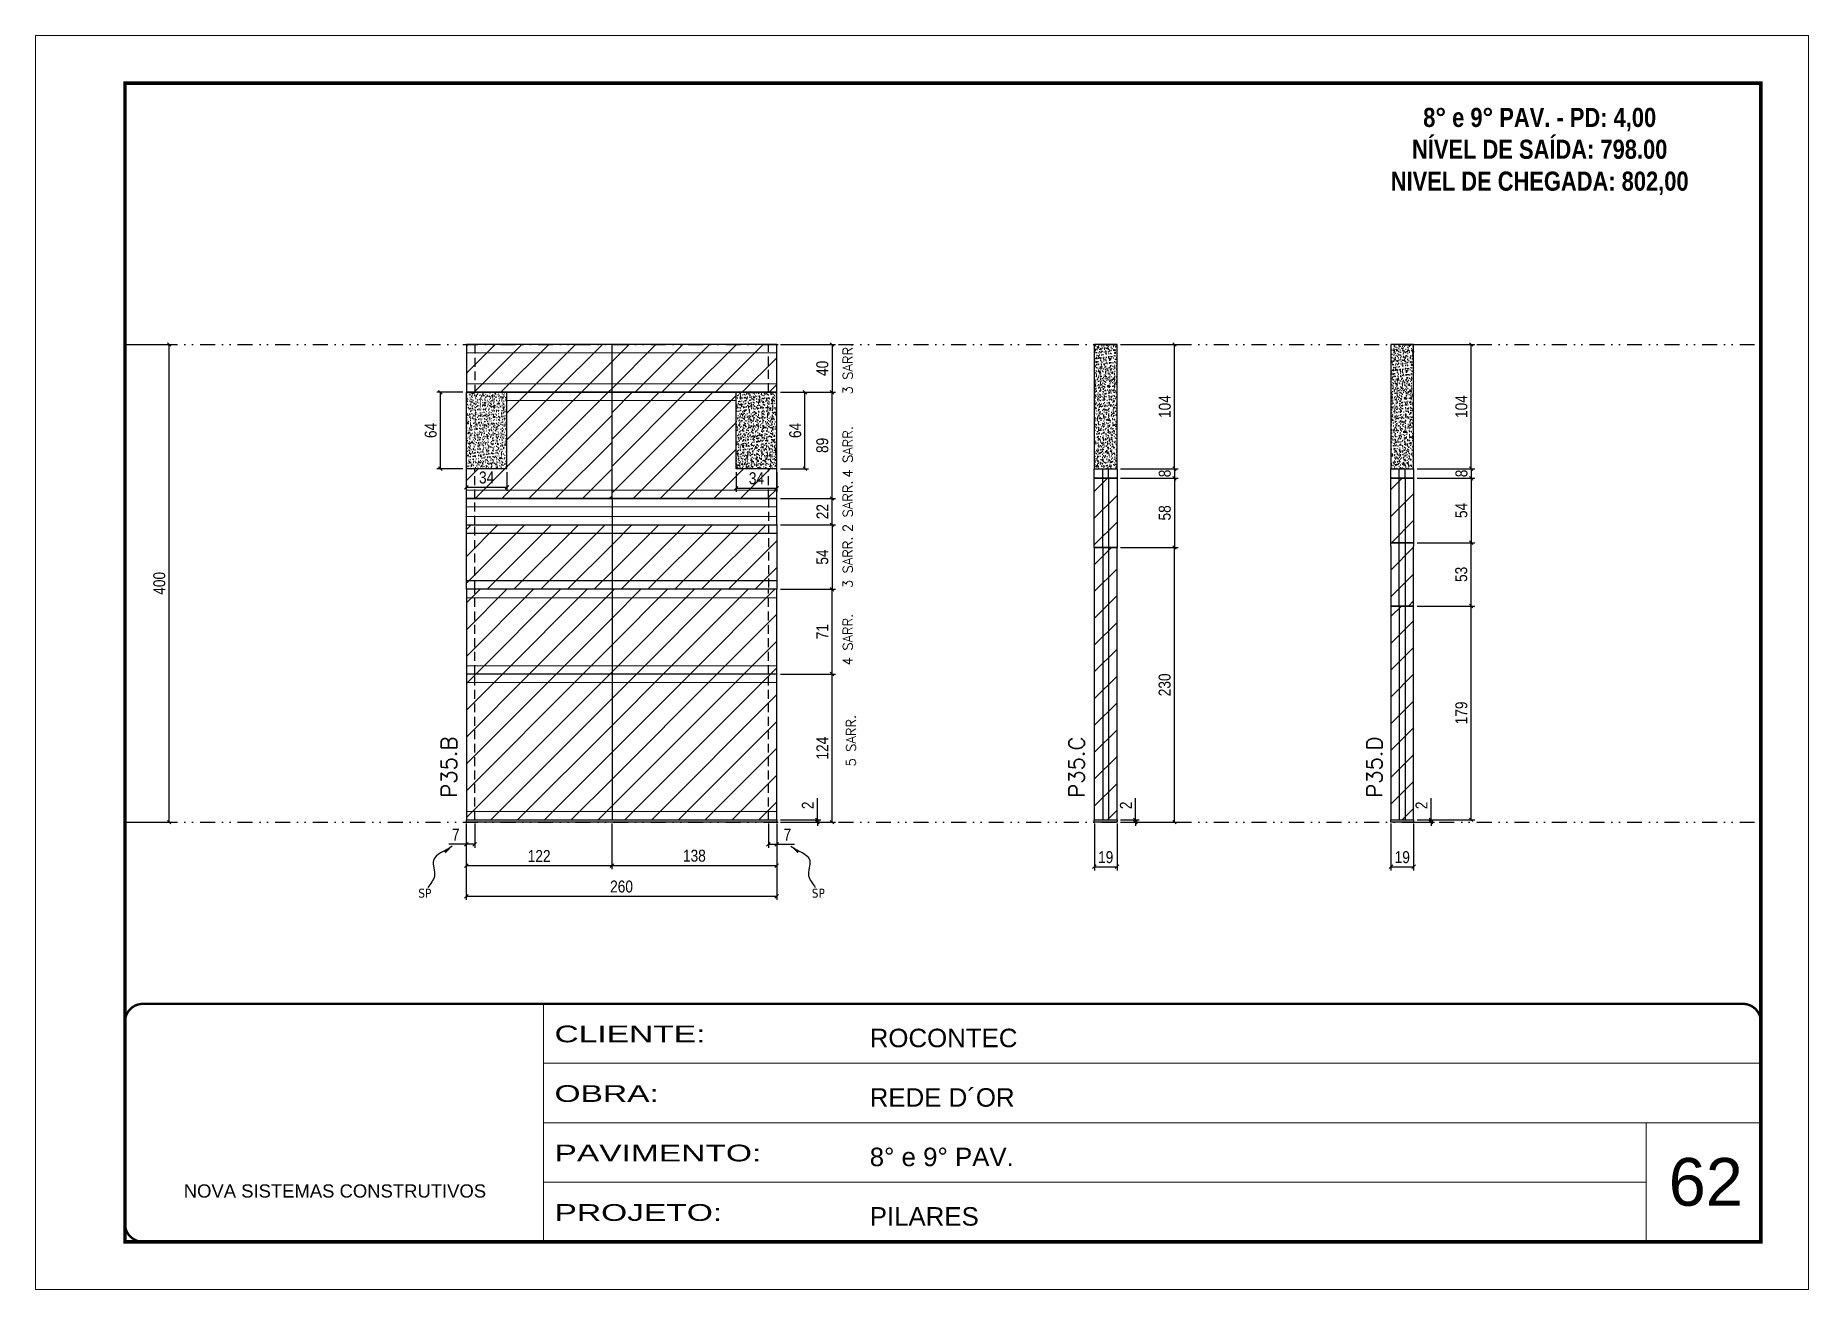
# Model space of a CAD drawing. Extents: x 28748 to 35002, y 14885 to 43501.
# Drawn here: x 30347 to 31832, y 25222 to 26272 of the extents above; entities that cross this region are included whole.
import ezdxf

# ---------------------------------------------------------------- set-up
doc = ezdxf.new("R2010")
doc.units = 0
for name, pattern in [('CONTINUO', [0]), ('DASHED', [0.75, 0.5, -0.25]), ('DIVIDE2', [0.625, 0.25, -0.125, 0, -0.125, 0, -0.125]), ('HIDDEN', [0.375, 0.25, -0.125])]:
    doc.linetypes.add(name, pattern=pattern)
for name, color, linetype, lineweight in [('CARIMBO', 255, 'Continuous', 9), ('Folhas', 255, 'Continuous', 9), ('Hachura', 251, 'Continuous', 9), ('Sarr 2.2x7', 40, 'Continuous', 9), ('SARRAFO DE PRESSAO', 251, 'DASHED', 9), ('Texto Seção', 7, 'Continuous', 15)]:
    doc.layers.add(name, color=color, linetype=linetype, lineweight=lineweight)
for name, color, linetype in [('COTA', 241, 'Continuous'), ('NOMENCLATURA', 7, 'Continuous'), ('Nível', 160, 'Continuous'), ('Painéis', 200, 'Continuous'), ('SARR_2.2x7', 40, 'Continuous'), ('Sarrafo de Pressão', 42, 'HIDDEN'), ('texto', 7, 'Continuous')]:
    doc.layers.add(name, color=color, linetype=linetype)
doc.styles.add('ARIAL', font='arial.ttf')
doc.styles.add('COTA TECNICA', font='techl___.ttf', dxfattribs={"height": 10})
doc.styles.add('COTA TECNICA-50', font='techl___.ttf', dxfattribs={"height": 10})
doc.styles.add('REGUA-120', font='ROMANS.shx', dxfattribs={"height": 15})
doc.styles.add('ROMANC', font='techb___.ttf', dxfattribs={"height": 2.5})
doc.styles.add('ROMANS', font='romans.shx')
doc.styles.get("Standard").update_dxf_attribs({"font": 'arial.ttf'})
doc.styles.add('Tecnologia', font='')
doc.styles.get('Tecnologia').set_extended_font_data('Forgotten Futurist')
doc.dimstyles.new('COTA PAINEL-50', dxfattribs={"dimtxt": 10, "dimasz": 3, "dimexe": 3, "dimexo": 3, "dimgap": 3, "dimtad": 1, "dimdec": 1, "dimzin": 12, "dimdsep": 46, "dimtxsty": 'COTA TECNICA-50', "dimblk1": 'OBLIQUE', "dimblk2": 'OBLIQUE', "dimsah": 1, "dimcen": 0.9, "dimclrd": 4, "dimclre": 4, "dimclrt": 240, "dimadec": 1, "dimazin": 3, "dimtfac": 1, "dimtdec": 1, "dimtmove": 0, "dimatfit": 3, "dimfxl": 1, "dimtolj": 1, "dimtzin": 12, "dimarcsym": 0})
doc.dimstyles.new('PAINEL', dxfattribs={"dimtxt": 10, "dimasz": 3, "dimexe": 3, "dimexo": 3, "dimgap": 3, "dimtad": 1, "dimdec": 1, "dimzin": 12, "dimdsep": 46, "dimtxsty": 'COTA TECNICA', "dimblk1": 'OBLIQUE', "dimblk2": 'OBLIQUE', "dimsah": 1, "dimcen": 0.9, "dimclrd": 4, "dimclre": 4, "dimclrt": 240, "dimadec": 1, "dimazin": 3, "dimtfac": 1, "dimtdec": 1, "dimtmove": 0, "dimatfit": 3, "dimfxl": 1, "dimtolj": 1, "dimtzin": 12, "dimarcsym": 0})
doc.dimstyles.get("Standard").update_dxf_attribs({"dimtxt": 0.18, "dimasz": 0.18, "dimexe": 0.18, "dimexo": 0.0625, "dimgap": 0.09, "dimtad": 0, "dimtih": 1, "dimtoh": 1, "dimdec": 4, "dimzin": 0, "dimdsep": 46, "dimtxsty": 'Standard', "dimcen": 0.09, "dimadec": 0, "dimazin": 0, "dimtfac": 1, "dimtdec": 4, "dimtofl": 0, "dimtmove": 0, "dimatfit": 3, "dimfxl": 1, "dimtolj": 1, "dimtzin": 0, "dimarcsym": 0})
pattern_1 = [(45, (-98687.658, -2076.637), (-11.2253202, 11.2253202), [])]
pattern_2 = [(50, (23462.558, 29261.3907), (5.46554, -0.4781726), [0.5715, -6.2865]), (355, (23462.558, 29261.3907), (-1.0573026, 5.7317054), [0.4572, -5.0292175]), (100.451445, (23463.0134, 29261.351), (4.4082374, 5.2535326), [0.4857003, -5.3427073]), (46.1842, (23462.558, 29262.915), (8.132371, -1.26127), [0.85725, -9.42975]), (96.63556, (23463.2356, 29262.81), (7.122124, 7.422784), [0.728551, -8.014068]), (351.18415, (23462.558, 29262.915), (7.122124, 7.422784), [0.685799, -7.543792]), (21, (23463.32, 29262.5337), (4.5484317, -3.067956), [0.5715, -6.2865]), (326, (23463.32, 29262.5337), (1.854061, 5.525639), [0.4572, -5.0292]), (71.451445, (23463.699, 29262.278), (6.4024926, 2.457683), [0.4857003, -5.342698]), (37.5, (23462.558, 29261.3907), (0.0926581, 2.53665117), [0, -4.96824, 0, -5.1054, 0, -5.04825]), (7.5, (23462.558, 29261.3907), (2.0045899, 3.0054172), [0, -2.91084, 0, -4.85394, 0, -1.92405]), (327.5, (23460.8586, 29261.3907), (4.06771786, -0.1718623), [0, -1.905, 0, -5.9436, 0, -7.8867]), (317.5, (23460.0966, 29261.3907), (4.4438754, 0.7627947), [0, -2.4765, 0, -3.94716, 0, -5.6007])]
pattern_3 = [(45, (22629.309, 32144.585), (-11.22532, 11.22532), [])]

msp = doc.modelspace()

# ---------------------------------------------------------------- texts
at = {"layer": 'CARIMBO', "style": 'ARIAL'}
msp.add_text('62', height=40, dxfattribs=at).set_placement((31714.7, 25292.26))
at = {"layer": 'NOMENCLATURA', "color": 2, "insert": (31606.67, 26238.18), "char_height": 16, "attachment_point": 2, "style": 'ROMANC'}
msp.add_mtext_dynamic_manual_height_columns('\\P8° e 9° PAV. - PD: 4,00\\PNÍVEL DE SAÍDA: 798.00\\PNIVEL DE CHEGADA: 802,00', width=300.2766, gutter_width=1, heights=[0], dxfattribs=at)
at = {"layer": 'texto', "color": 0, "char_height": 7.5, "attachment_point": 5}
for insert in [(30672.96, 25553.91), (31002.51, 25553.91)]:
    msp.add_mtext('{\\fTahoma|b0|i0|c0|p34;\\C4;SP}', dxfattribs=dict(at, insert=insert))
at = {"layer": 'Texto Seção', "linetype": 'Continuous', "style": 'ROMANS'}
for s, p in [('3 SARR.', (31031.17, 25971.52)), ('4 SARR.', (31031.17, 25901.85)), ('2 SARR.', (31031.17, 25856.23)), ('3 SARR.', (31031.17, 25809.32)), ('4 SARR.', (31031.17, 25744.74)), ('5 SARR.', (31033.88, 25660.03))]:
    msp.add_text(s, height=8, rotation=90, dxfattribs=at).set_placement(p)
at = {"layer": 'Texto Seção', "char_height": 13, "width": 285.3299, "attachment_point": 7, "rotation": 90, "style": 'REGUA-120'}
for s, insert in [('P35.B', (30699.7, 25633.87)), ('P35.C', (31225.34, 25633.87)), ('P35.D', (31474.79, 25633.87))]:
    msp.add_mtext(s, dxfattribs=dict(at, insert=insert))

# ---------------------------------------------------------------- blocks, each defined once
blk = doc.blocks.new('9999999999')
at = {"color": 30, "linetype": 'CONTINUO'}
for p, q in [((98564.6, 34230.2), (98564.6, 34429.4)), ((98564.6, 34379.6), (99584, 34379.6)), ((98564.6, 34329.8), (99488, 34329.8)), ((99584, 34329.8), (99488, 34329.8)), ((99488, 34329.8), (99488, 34230.2)), ((98564.6, 34280), (99488, 34280))]:
    blk.add_line(p, q, dxfattribs=at)
at = {"color": 30, "linetype": 'CONTINUO', "const_width": 2}
blk.add_lwpolyline([(99584, 34230.2), (99584, 34414.4, 0.414214), (99569, 34429.4), (98229, 34429.4, 0.414214), (98214, 34414.4), (98214, 34245.2, 0.414214), (98229, 34230.2), (99584, 34230.2)], format="xyb", dxfattribs=at)
at = {"layer": 'Folhas'}
blk.add_lwpolyline([(98139, 34190.2), (99624, 34190.2), (99624, 35240.2), (98139, 35240.2)], close=True, dxfattribs=at)
at = {"layer": 'Folhas', "color": 30, "const_width": 3}
blk.add_lwpolyline([(98214, 34230.2), (99584, 34230.2), (99584, 35200.2), (98214, 35200.2)], close=True, dxfattribs=at)
at = {"color": 7, "linetype": 'Continuous', "ltscale": 5, "style": 'ARIAL'}
for s, height, p in [('ROCONTEC', 15.48, (98837.7, 34393.1)), ('REDE D´OR', 15.48, (98837.7, 34343.3)), ('8° e 9° PAV.', 15.483, (98837.7, 34293.5)), ('NOVA SISTEMAS CONSTRUTIVOS', 11.059, (98263.2, 34267.2)), ('PILARES', 15.48, (98837.7, 34243.7))]:
    blk.add_text(s, height=height, dxfattribs=at).set_placement(p)
at = {"layer": 'Folhas', "color": 7, "style": 'Tecnologia', "width": 1.5}
for s, p in [('CLIENTE:', (98573.7, 34397.2)), ('OBRA:', (98573.7, 34347.3)), ('PAVIMENTO:', (98573.7, 34297.5)), ('PROJETO:', (98573.7, 34247.7))]:
    blk.add_text(s, height=14, dxfattribs=at).set_placement(p)
blk = doc.blocks.new('_Oblique')
at = {"color": 0, "linetype": 'ByBlock', "lineweight": -2}
blk.add_line((-0.5, -0.5), (0.5, 0.5), dxfattribs=at)
blk = doc.blocks.new('*D1201')
at = {"layer": 'COTA', "color": 4, "lineweight": -2, "transparency": 16777216}
for p, q in [((31233.7, 25612.4), (31233.7, 25573.1)), ((31252.7, 25612.4), (31252.7, 25573.1)), ((31233.7, 25576.1), (31252.7, 25576.1))]:
    blk.add_line(p, q, dxfattribs=at)
at = {"layer": 'Defpoints', "color": 0, "transparency": 16777216}
for p in [(31233.7, 25615.4), (31252.7, 25615.4), (31252.7, 25576.1)]:
    blk.add_point(p, dxfattribs=at)
at = {"layer": 'COTA', "color": 4, "lineweight": -2, "transparency": 16777216, "xscale": 3, "yscale": 3, "zscale": 3, "rotation": 180}
blk.add_blockref('_Oblique', (31233.7, 25576.1), dxfattribs=at)
at = {"layer": 'COTA', "color": 4, "lineweight": -2, "transparency": 16777216, "xscale": 3, "yscale": 3, "zscale": 3}
blk.add_blockref('_Oblique', (31252.7, 25576.1), dxfattribs=at)
at = {"layer": 'COTA', "color": 240, "transparency": 16777216, "insert": (31243.2, 25584.1), "char_height": 10, "attachment_point": 5, "style": 'COTA TECNICA'}
blk.add_mtext('\\A1;19', dxfattribs=at)
blk = doc.blocks.new('*D1202')
at = {"layer": 'COTA', "color": 4, "lineweight": -2, "transparency": 16777216}
for p, q in [((31482.1, 25612.4), (31482.1, 25573.1)), ((31501.1, 25612.4), (31501.1, 25573.1)), ((31482.1, 25576.1), (31501.1, 25576.1))]:
    blk.add_line(p, q, dxfattribs=at)
at = {"layer": 'Defpoints', "color": 0, "transparency": 16777216}
for p in [(31482.1, 25615.4), (31501.1, 25615.4), (31501.1, 25576.1)]:
    blk.add_point(p, dxfattribs=at)
at = {"layer": 'COTA', "color": 4, "lineweight": -2, "transparency": 16777216, "xscale": 3, "yscale": 3, "zscale": 3, "rotation": 180}
blk.add_blockref('_Oblique', (31482.1, 25576.1), dxfattribs=at)
at = {"layer": 'COTA', "color": 4, "lineweight": -2, "transparency": 16777216, "xscale": 3, "yscale": 3, "zscale": 3}
blk.add_blockref('_Oblique', (31501.1, 25576.1), dxfattribs=at)
at = {"layer": 'COTA', "color": 240, "transparency": 16777216, "insert": (31491.6, 25584.1), "char_height": 10, "attachment_point": 5, "style": 'COTA TECNICA'}
blk.add_mtext('\\A1;19', dxfattribs=at)
blk = doc.blocks.new('*D1203')
at = {"layer": 'COTA', "color": 4, "lineweight": -2, "transparency": 16777216}
for p, q in [((31255.7, 26013.4), (31303.8, 26013.4)), ((31300.8, 25909.4), (31300.8, 26013.4)), ((31255.7, 25909.4), (31303.8, 25909.4))]:
    blk.add_line(p, q, dxfattribs=at)
at = {"layer": 'Defpoints', "color": 0, "transparency": 16777216}
for p in [(31252.7, 26013.4), (31300.8, 26013.4), (31252.7, 25909.4)]:
    blk.add_point(p, dxfattribs=at)
at = {"layer": 'COTA', "color": 4, "lineweight": -2, "transparency": 16777216, "xscale": 3, "yscale": 3, "zscale": 3}
for p, rotation in [((31300.8, 26013.4), 90), ((31300.8, 25909.4), 270)]:
    blk.add_blockref('_Oblique', p, dxfattribs=dict(at, rotation=rotation))
at = {"layer": 'COTA', "color": 240, "transparency": 16777216, "insert": (31292.7, 25961.4), "char_height": 10, "attachment_point": 5, "rotation": 90, "style": 'COTA TECNICA'}
blk.add_mtext('\\A1;104', dxfattribs=at)
blk = doc.blocks.new('*D1204')
at = {"layer": 'COTA', "color": 4, "lineweight": -2, "transparency": 16777216}
for p, q in [((31255.7, 25843.4), (31303.8, 25843.4)), ((31300.8, 25613.4), (31300.8, 25843.4)), ((31255.7, 25613.4), (31303.8, 25613.4))]:
    blk.add_line(p, q, dxfattribs=at)
at = {"layer": 'Defpoints', "color": 0, "transparency": 16777216}
for p in [(31252.7, 25843.4), (31300.8, 25843.4), (31252.7, 25613.4)]:
    blk.add_point(p, dxfattribs=at)
at = {"layer": 'COTA', "color": 4, "lineweight": -2, "transparency": 16777216, "xscale": 3, "yscale": 3, "zscale": 3}
for p, rotation in [((31300.8, 25843.4), 90), ((31300.8, 25613.4), 270)]:
    blk.add_blockref('_Oblique', p, dxfattribs=dict(at, rotation=rotation))
at = {"layer": 'COTA', "color": 240, "transparency": 16777216, "insert": (31292.6, 25728.4), "char_height": 10, "attachment_point": 5, "rotation": 90, "style": 'COTA TECNICA'}
blk.add_mtext('\\A1;230', dxfattribs=at)
blk = doc.blocks.new('*D1205')
at = {"layer": 'COTA', "color": 4, "lineweight": -2, "transparency": 16777216}
for p, q in [((31268.1, 25615.4), (31268.1, 25633.5)), ((31255.7, 25615.4), (31271.1, 25615.4)), ((31255.7, 25613.4), (31271.1, 25613.4)), ((31268.1, 25613.4), (31268.1, 25615.4)), ((31268.1, 25613.4), (31268.1, 25610.4))]:
    blk.add_line(p, q, dxfattribs=at)
at = {"layer": 'Defpoints', "color": 0, "transparency": 16777216}
for p in [(31252.7, 25615.4), (31252.7, 25613.4), (31268.1, 25615.4)]:
    blk.add_point(p, dxfattribs=at)
at = {"layer": 'COTA', "color": 4, "lineweight": -2, "transparency": 16777216, "xscale": 3, "yscale": 3, "zscale": 3}
for p, rotation in [((31268.1, 25615.4), 270), ((31268.1, 25613.4), 90)]:
    blk.add_blockref('_Oblique', p, dxfattribs=dict(at, rotation=rotation))
at = {"layer": 'COTA', "color": 240, "transparency": 16777216, "insert": (31260.1, 25627.5), "char_height": 10, "attachment_point": 5, "rotation": 90, "style": 'COTA TECNICA-50'}
blk.add_mtext('\\A1;2', dxfattribs=at)
blk = doc.blocks.new('*D1206')
at = {"layer": 'COTA', "color": 4, "linetype": 'ByBlock', "lineweight": -2, "transparency": 16777216}
for p, q in [((31504.1, 25794.4), (31552.3, 25794.4)), ((31549.3, 25615.4), (31549.3, 25794.4)), ((31504.1, 25615.4), (31552.3, 25615.4))]:
    blk.add_line(p, q, dxfattribs=at)
at = {"layer": 'Defpoints', "color": 0, "linetype": 'ByBlock', "transparency": 16777216}
for p in [(31501.1, 25794.4), (31549.3, 25794.4), (31501.1, 25615.4)]:
    blk.add_point(p, dxfattribs=at)
at = {"layer": 'COTA', "color": 4, "linetype": 'ByBlock', "lineweight": -2, "transparency": 16777216, "xscale": 3, "yscale": 3, "zscale": 3}
for p, rotation in [((31549.3, 25794.4), 90), ((31549.3, 25615.4), 270)]:
    blk.add_blockref('_Oblique', p, dxfattribs=dict(at, rotation=rotation))
at = {"layer": 'COTA', "color": 240, "linetype": 'ByBlock', "transparency": 16777216, "insert": (31541.1, 25704.9), "char_height": 10, "attachment_point": 5, "rotation": 90, "style": 'COTA TECNICA'}
blk.add_mtext('\\A1;179', dxfattribs=at)
blk = doc.blocks.new('*D1207')
at = {"layer": 'COTA', "color": 4, "lineweight": -2, "transparency": 16777216}
for p, q in [((30707.7, 25612.4), (30707.7, 25548.4)), ((30967.7, 25612.4), (30967.7, 25548.4)), ((30707.7, 25551.4), (30967.7, 25551.4))]:
    blk.add_line(p, q, dxfattribs=at)
at = {"layer": 'Defpoints', "color": 0, "transparency": 16777216}
for p in [(30707.7, 25615.4), (30967.7, 25615.4), (30967.7, 25551.4)]:
    blk.add_point(p, dxfattribs=at)
at = {"layer": 'COTA', "color": 4, "lineweight": -2, "transparency": 16777216, "xscale": 3, "yscale": 3, "zscale": 3, "rotation": 180}
blk.add_blockref('_Oblique', (30707.7, 25551.4), dxfattribs=at)
at = {"layer": 'COTA', "color": 4, "lineweight": -2, "transparency": 16777216, "xscale": 3, "yscale": 3, "zscale": 3}
blk.add_blockref('_Oblique', (30967.7, 25551.4), dxfattribs=at)
at = {"layer": 'COTA', "color": 240, "transparency": 16777216, "insert": (30837.7, 25559.5), "char_height": 10, "attachment_point": 5, "style": 'COTA TECNICA'}
blk.add_mtext('\\A1;260', dxfattribs=at)
blk = doc.blocks.new('*D1208')
at = {"layer": 'COTA', "color": 4, "lineweight": -2, "transparency": 16777216}
for p, q in [((30707.7, 25610.4), (30707.7, 25591.9)), ((30714.7, 25612.4), (30714.7, 25591.9)), ((30707.7, 25594.9), (30693, 25594.9)), ((30714.7, 25594.9), (30707.7, 25594.9))]:
    blk.add_line(p, q, dxfattribs=at)
at = {"layer": 'Defpoints', "color": 0, "transparency": 16777216}
for p in [(30707.7, 25613.4), (30714.7, 25615.4), (30707.7, 25594.9)]:
    blk.add_point(p, dxfattribs=at)
at = {"layer": 'COTA', "color": 4, "lineweight": -2, "transparency": 16777216, "xscale": 3, "yscale": 3, "zscale": 3, "rotation": 180}
blk.add_blockref('_Oblique', (30707.7, 25594.9), dxfattribs=at)
at = {"layer": 'COTA', "color": 4, "lineweight": -2, "transparency": 16777216, "xscale": 3, "yscale": 3, "zscale": 3}
blk.add_blockref('_Oblique', (30714.7, 25594.9), dxfattribs=at)
at = {"layer": 'COTA', "color": 240, "transparency": 16777216, "insert": (30698.9, 25603), "char_height": 10, "attachment_point": 5, "style": 'COTA TECNICA-50'}
blk.add_mtext('\\A1;7', dxfattribs=at)
blk = doc.blocks.new('*D1209')
at = {"layer": 'COTA', "color": 4, "lineweight": -2, "transparency": 16777216}
for p, q in [((30960.7, 25612.4), (30960.7, 25591.9)), ((30967.7, 25610.4), (30967.7, 25591.9)), ((30960.7, 25594.9), (30967.7, 25594.9)), ((30967.7, 25594.9), (30982.5, 25594.9))]:
    blk.add_line(p, q, dxfattribs=at)
at = {"layer": 'Defpoints', "color": 0, "transparency": 16777216}
for p in [(30960.7, 25615.4), (30967.7, 25613.4), (30967.7, 25594.9)]:
    blk.add_point(p, dxfattribs=at)
at = {"layer": 'COTA', "color": 4, "lineweight": -2, "transparency": 16777216, "xscale": 3, "yscale": 3, "zscale": 3, "rotation": 180}
blk.add_blockref('_Oblique', (30960.7, 25594.9), dxfattribs=at)
at = {"layer": 'COTA', "color": 4, "lineweight": -2, "transparency": 16777216, "xscale": 3, "yscale": 3, "zscale": 3}
blk.add_blockref('_Oblique', (30967.7, 25594.9), dxfattribs=at)
at = {"layer": 'COTA', "color": 240, "transparency": 16777216, "insert": (30976.6, 25603), "char_height": 10, "attachment_point": 5, "style": 'COTA TECNICA-50'}
blk.add_mtext('\\A1;7', dxfattribs=at)
blk = doc.blocks.new('*D1210')
at = {"layer": 'COTA', "color": 4, "lineweight": -2, "transparency": 16777216}
for p, q in [((30970.7, 25737.4), (31017, 25737.4)), ((31014, 25613.4), (31014, 25737.4)), ((30970.7, 25613.4), (31017, 25613.4))]:
    blk.add_line(p, q, dxfattribs=at)
at = {"layer": 'Defpoints', "color": 0, "transparency": 16777216}
for p in [(30967.7, 25737.4), (31014, 25737.4), (30967.7, 25613.4)]:
    blk.add_point(p, dxfattribs=at)
at = {"layer": 'COTA', "color": 4, "lineweight": -2, "transparency": 16777216, "xscale": 3, "yscale": 3, "zscale": 3}
for p, rotation in [((31014, 25737.4), 90), ((31014, 25613.4), 270)]:
    blk.add_blockref('_Oblique', p, dxfattribs=dict(at, rotation=rotation))
at = {"layer": 'COTA', "color": 240, "transparency": 16777216, "insert": (31005.9, 25675.4), "char_height": 10, "attachment_point": 5, "rotation": 90, "style": 'COTA TECNICA-50'}
blk.add_mtext('\\A1;124', dxfattribs=at)
blk = doc.blocks.new('*D1211')
at = {"layer": 'COTA', "color": 4, "lineweight": -2, "transparency": 16777216}
for p, q in [((31001.7, 25615.4), (31001.7, 25633.5)), ((30970.7, 25615.4), (31004.7, 25615.4)), ((30970.7, 25613.4), (31004.7, 25613.4)), ((31001.7, 25613.4), (31001.7, 25615.4)), ((31001.7, 25613.4), (31001.7, 25610.4))]:
    blk.add_line(p, q, dxfattribs=at)
at = {"layer": 'Defpoints', "color": 0, "transparency": 16777216}
for p in [(30967.7, 25615.4), (30967.7, 25613.4), (31001.7, 25613.4)]:
    blk.add_point(p, dxfattribs=at)
at = {"layer": 'COTA', "color": 4, "lineweight": -2, "transparency": 16777216, "xscale": 3, "yscale": 3, "zscale": 3}
for p, rotation in [((31001.7, 25615.4), 270), ((31001.7, 25613.4), 90)]:
    blk.add_blockref('_Oblique', p, dxfattribs=dict(at, rotation=rotation))
at = {"layer": 'COTA', "color": 240, "transparency": 16777216, "insert": (30993.7, 25627.5), "char_height": 10, "attachment_point": 5, "rotation": 90, "style": 'COTA TECNICA-50'}
blk.add_mtext('\\A1;2', dxfattribs=at)
blk = doc.blocks.new('*D1212')
at = {"layer": 'COTA', "color": 4, "linetype": 'ByBlock', "lineweight": -2, "transparency": 16777216}
for p, q in [((30970.7, 25808.4), (31017, 25808.4)), ((31014, 25737.4), (31014, 25808.4)), ((30970.7, 25737.4), (31017, 25737.4))]:
    blk.add_line(p, q, dxfattribs=at)
at = {"layer": 'Defpoints', "color": 0, "linetype": 'ByBlock', "transparency": 16777216}
for p in [(30967.7, 25808.4), (31014, 25808.4), (30967.7, 25737.4)]:
    blk.add_point(p, dxfattribs=at)
at = {"layer": 'COTA', "color": 4, "linetype": 'ByBlock', "lineweight": -2, "transparency": 16777216, "xscale": 3, "yscale": 3, "zscale": 3}
for p, rotation in [((31014, 25808.4), 90), ((31014, 25737.4), 270)]:
    blk.add_blockref('_Oblique', p, dxfattribs=dict(at, rotation=rotation))
at = {"layer": 'COTA', "color": 240, "linetype": 'ByBlock', "transparency": 16777216, "insert": (31005.9, 25772.9), "char_height": 10, "attachment_point": 5, "rotation": 90, "style": 'COTA TECNICA'}
blk.add_mtext('\\A1;71', dxfattribs=at)
blk = doc.blocks.new('*D1213')
at = {"layer": 'COTA', "color": 4, "linetype": 'ByBlock', "lineweight": -2, "transparency": 16777216}
for p, q in [((30707.7, 25612.4), (30707.7, 25574.1)), ((30829.7, 25612.4), (30829.7, 25574.1)), ((30707.7, 25577.1), (30829.7, 25577.1))]:
    blk.add_line(p, q, dxfattribs=at)
at = {"layer": 'Defpoints', "color": 0, "linetype": 'ByBlock', "transparency": 16777216}
for p in [(30707.7, 25615.4), (30829.7, 25615.4), (30829.7, 25577.1)]:
    blk.add_point(p, dxfattribs=at)
at = {"layer": 'COTA', "color": 4, "linetype": 'ByBlock', "lineweight": -2, "transparency": 16777216, "xscale": 3, "yscale": 3, "zscale": 3, "rotation": 180}
blk.add_blockref('_Oblique', (30707.7, 25577.1), dxfattribs=at)
at = {"layer": 'COTA', "color": 4, "linetype": 'ByBlock', "lineweight": -2, "transparency": 16777216, "xscale": 3, "yscale": 3, "zscale": 3}
blk.add_blockref('_Oblique', (30829.7, 25577.1), dxfattribs=at)
at = {"layer": 'COTA', "color": 240, "linetype": 'ByBlock', "transparency": 16777216, "insert": (30768.7, 25585.1), "char_height": 10, "attachment_point": 5, "style": 'COTA TECNICA'}
blk.add_mtext('\\A1;122', dxfattribs=at)
blk = doc.blocks.new('*D1954')
at = {"layer": 'COTA', "color": 4, "linetype": 'ByBlock', "lineweight": -2, "transparency": 16777216}
for p, q in [((30829.7, 25612.4), (30829.7, 25574.1)), ((30967.7, 25610.4), (30967.7, 25574.1)), ((30829.7, 25577.1), (30967.7, 25577.1))]:
    blk.add_line(p, q, dxfattribs=at)
at = {"layer": 'Defpoints', "color": 0, "linetype": 'ByBlock', "transparency": 16777216}
for p in [(30829.7, 25615.4), (30967.7, 25613.4), (30967.7, 25577.1)]:
    blk.add_point(p, dxfattribs=at)
at = {"layer": 'COTA', "color": 4, "linetype": 'ByBlock', "lineweight": -2, "transparency": 16777216, "xscale": 3, "yscale": 3, "zscale": 3, "rotation": 180}
blk.add_blockref('_Oblique', (30829.7, 25577.1), dxfattribs=at)
at = {"layer": 'COTA', "color": 4, "linetype": 'ByBlock', "lineweight": -2, "transparency": 16777216, "xscale": 3, "yscale": 3, "zscale": 3}
blk.add_blockref('_Oblique', (30967.7, 25577.1), dxfattribs=at)
at = {"layer": 'COTA', "color": 240, "linetype": 'ByBlock', "transparency": 16777216, "insert": (30898.7, 25585.3), "char_height": 10, "attachment_point": 5, "style": 'COTA TECNICA'}
blk.add_mtext('\\A1;138', dxfattribs=at)
blk = doc.blocks.new('*D1955')
at = {"layer": 'COTA', "color": 4, "linetype": 'ByBlock', "lineweight": -2, "transparency": 16777216}
for p, q in [((30424.8, 26013.4), (30461.8, 26013.4)), ((30458.8, 25613.4), (30458.8, 26013.4)), ((30424.8, 25613.4), (30461.8, 25613.4))]:
    blk.add_line(p, q, dxfattribs=at)
at = {"layer": 'Defpoints', "color": 0, "linetype": 'ByBlock', "transparency": 16777216}
for p in [(30421.8, 26013.4), (30458.8, 26013.4), (30421.8, 25613.4)]:
    blk.add_point(p, dxfattribs=at)
at = {"layer": 'COTA', "color": 4, "linetype": 'ByBlock', "lineweight": -2, "transparency": 16777216, "xscale": 3, "yscale": 3, "zscale": 3}
for p, rotation in [((30458.8, 26013.4), 90), ((30458.8, 25613.4), 270)]:
    blk.add_blockref('_Oblique', p, dxfattribs=dict(at, rotation=rotation))
at = {"layer": 'COTA', "color": 240, "linetype": 'ByBlock', "transparency": 16777216, "insert": (30450.6, 25813.4), "char_height": 10, "attachment_point": 5, "rotation": 90, "style": 'COTA TECNICA'}
blk.add_mtext('\\A1;400', dxfattribs=at)
blk = doc.blocks.new('*D1956')
at = {"layer": 'COTA', "color": 4, "linetype": 'ByBlock', "lineweight": -2, "transparency": 16777216}
for p, q in [((31515.7, 25615.4), (31515.7, 25633.5)), ((31504.1, 25615.4), (31518.7, 25615.4)), ((31504.1, 25613.4), (31518.7, 25613.4)), ((31515.7, 25613.4), (31515.7, 25615.4)), ((31515.7, 25613.4), (31515.7, 25610.4))]:
    blk.add_line(p, q, dxfattribs=at)
at = {"layer": 'Defpoints', "color": 0, "linetype": 'ByBlock', "transparency": 16777216}
for p in [(31501.1, 25615.4), (31501.1, 25613.4), (31515.7, 25615.4)]:
    blk.add_point(p, dxfattribs=at)
at = {"layer": 'COTA', "color": 4, "linetype": 'ByBlock', "lineweight": -2, "transparency": 16777216, "xscale": 3, "yscale": 3, "zscale": 3}
for p, rotation in [((31515.7, 25615.4), 270), ((31515.7, 25613.4), 90)]:
    blk.add_blockref('_Oblique', p, dxfattribs=dict(at, rotation=rotation))
at = {"layer": 'COTA', "color": 240, "linetype": 'ByBlock', "transparency": 16777216, "insert": (31507.7, 25627.5), "char_height": 10, "attachment_point": 5, "rotation": 90, "style": 'COTA TECNICA'}
blk.add_mtext('\\A1;2', dxfattribs=at)
blk = doc.blocks.new('*D1214')
at = {"layer": 'COTA', "color": 4, "lineweight": -2, "transparency": 16777216}
for p, q in [((31504.1, 26013.4), (31552.3, 26013.4)), ((31549.3, 25909.4), (31549.3, 26013.4)), ((31504.1, 25909.4), (31552.3, 25909.4))]:
    blk.add_line(p, q, dxfattribs=at)
at = {"layer": 'Defpoints', "color": 0, "transparency": 16777216}
for p in [(31501.1, 26013.4), (31549.3, 26013.4), (31501.1, 25909.4)]:
    blk.add_point(p, dxfattribs=at)
at = {"layer": 'COTA', "color": 4, "lineweight": -2, "transparency": 16777216, "xscale": 3, "yscale": 3, "zscale": 3}
for p, rotation in [((31549.3, 26013.4), 90), ((31549.3, 25909.4), 270)]:
    blk.add_blockref('_Oblique', p, dxfattribs=dict(at, rotation=rotation))
at = {"layer": 'COTA', "color": 240, "transparency": 16777216, "insert": (31541.1, 25961.4), "char_height": 10, "attachment_point": 5, "rotation": 90, "style": 'COTA TECNICA'}
blk.add_mtext('\\A1;104', dxfattribs=at)
blk = doc.blocks.new('*D1215')
at = {"layer": 'COTA', "color": 4, "lineweight": -2, "transparency": 16777216}
for p, q in [((31504.1, 25847.4), (31552.3, 25847.4)), ((31549.3, 25794.4), (31549.3, 25847.4)), ((31504.1, 25794.4), (31552.3, 25794.4))]:
    blk.add_line(p, q, dxfattribs=at)
at = {"layer": 'Defpoints', "color": 0, "transparency": 16777216}
for p in [(31501.1, 25847.4), (31549.3, 25847.4), (31501.1, 25794.4)]:
    blk.add_point(p, dxfattribs=at)
at = {"layer": 'COTA', "color": 4, "lineweight": -2, "transparency": 16777216, "xscale": 3, "yscale": 3, "zscale": 3}
for p, rotation in [((31549.3, 25847.4), 90), ((31549.3, 25794.4), 270)]:
    blk.add_blockref('_Oblique', p, dxfattribs=dict(at, rotation=rotation))
at = {"layer": 'COTA', "color": 240, "transparency": 16777216, "insert": (31541, 25820.9), "char_height": 10, "attachment_point": 5, "rotation": 90, "style": 'COTA TECNICA'}
blk.add_mtext('\\A1;53', dxfattribs=at)
blk = doc.blocks.new('*D1216')
at = {"layer": 'COTA', "color": 4, "lineweight": -2, "transparency": 16777216}
for p, q in [((30970.7, 25973.4), (31017, 25973.4)), ((31014, 25884.4), (31014, 25973.4)), ((30970.7, 25884.4), (31017, 25884.4))]:
    blk.add_line(p, q, dxfattribs=at)
at = {"layer": 'Defpoints', "color": 0, "transparency": 16777216}
for p in [(30967.7, 25973.4), (31014, 25973.4), (30967.7, 25884.4)]:
    blk.add_point(p, dxfattribs=at)
at = {"layer": 'COTA', "color": 4, "lineweight": -2, "transparency": 16777216, "xscale": 3, "yscale": 3, "zscale": 3}
for p, rotation in [((31014, 25973.4), 90), ((31014, 25884.4), 270)]:
    blk.add_blockref('_Oblique', p, dxfattribs=dict(at, rotation=rotation))
at = {"layer": 'COTA', "color": 240, "transparency": 16777216, "insert": (31005.9, 25928.9), "char_height": 10, "attachment_point": 5, "rotation": 90, "style": 'COTA TECNICA'}
blk.add_mtext('\\A1;89', dxfattribs=at)
blk = doc.blocks.new('*D1914')
at = {"layer": 'COTA', "color": 4, "lineweight": -2, "transparency": 16777216}
for p, q in [((30970.7, 25973.4), (30994.3, 25973.4)), ((30991.3, 25909.4), (30991.3, 25973.4)), ((30970.7, 25909.4), (30994.3, 25909.4))]:
    blk.add_line(p, q, dxfattribs=at)
at = {"layer": 'Defpoints', "color": 0, "transparency": 16777216}
for p in [(30967.7, 25973.4), (30991.3, 25973.4), (30967.7, 25909.4)]:
    blk.add_point(p, dxfattribs=at)
at = {"layer": 'COTA', "color": 4, "lineweight": -2, "transparency": 16777216, "xscale": 3, "yscale": 3, "zscale": 3}
for p, rotation in [((30991.3, 25973.4), 90), ((30991.3, 25909.4), 270)]:
    blk.add_blockref('_Oblique', p, dxfattribs=dict(at, rotation=rotation))
at = {"layer": 'COTA', "color": 240, "transparency": 16777216, "insert": (30983.2, 25941.4), "char_height": 10, "attachment_point": 5, "rotation": 90, "style": 'COTA TECNICA'}
blk.add_mtext('\\A1;64', dxfattribs=at)
blk = doc.blocks.new('*D1915')
at = {"layer": 'COTA', "color": 4, "lineweight": -2, "transparency": 16777216}
for p, q in [((30704.7, 25973.4), (30683, 25973.4)), ((30686, 25909.4), (30686, 25973.4)), ((30704.7, 25909.4), (30683, 25909.4))]:
    blk.add_line(p, q, dxfattribs=at)
at = {"layer": 'Defpoints', "color": 0, "transparency": 16777216}
for p in [(30686, 25973.4), (30707.7, 25973.4), (30707.7, 25909.4)]:
    blk.add_point(p, dxfattribs=at)
at = {"layer": 'COTA', "color": 4, "lineweight": -2, "transparency": 16777216, "xscale": 3, "yscale": 3, "zscale": 3}
for p, rotation in [((30686, 25973.4), 90), ((30686, 25909.4), 270)]:
    blk.add_blockref('_Oblique', p, dxfattribs=dict(at, rotation=rotation))
at = {"layer": 'COTA', "color": 240, "transparency": 16777216, "insert": (30677.9, 25941.4), "char_height": 10, "attachment_point": 5, "rotation": 90, "style": 'COTA TECNICA'}
blk.add_mtext('\\A1;64', dxfattribs=at)
blk = doc.blocks.new('*D2076')
at = {"layer": 'COTA', "color": 4, "lineweight": -2, "transparency": 16777216}
for p, q in [((30707.7, 25906.4), (30707.7, 25890.8)), ((30741.7, 25906.4), (30741.7, 25890.8)), ((30707.7, 25893.8), (30741.7, 25893.8))]:
    blk.add_line(p, q, dxfattribs=at)
at = {"layer": 'Defpoints', "color": 0, "transparency": 16777216}
for p in [(30707.7, 25909.4), (30741.7, 25909.4), (30741.7, 25893.8)]:
    blk.add_point(p, dxfattribs=at)
at = {"layer": 'COTA', "color": 4, "lineweight": -2, "transparency": 16777216, "xscale": 3, "yscale": 3, "zscale": 3, "rotation": 180}
blk.add_blockref('_Oblique', (30707.7, 25893.8), dxfattribs=at)
at = {"layer": 'COTA', "color": 4, "lineweight": -2, "transparency": 16777216, "xscale": 3, "yscale": 3, "zscale": 3}
blk.add_blockref('_Oblique', (30741.7, 25893.8), dxfattribs=at)
at = {"layer": 'COTA', "color": 240, "transparency": 16777216, "insert": (30724.7, 25902), "char_height": 10, "attachment_point": 5, "style": 'COTA TECNICA-50'}
blk.add_mtext('\\A1;34', dxfattribs=at)
blk = doc.blocks.new('*D2077')
at = {"layer": 'COTA', "color": 4, "lineweight": -2, "transparency": 16777216}
for p, q in [((30933.7, 25906.4), (30933.7, 25890.1)), ((30967.7, 25906.4), (30967.7, 25890.1)), ((30933.7, 25893.1), (30967.7, 25893.1))]:
    blk.add_line(p, q, dxfattribs=at)
at = {"layer": 'Defpoints', "color": 0, "transparency": 16777216}
for p in [(30933.7, 25909.4), (30967.7, 25909.4), (30967.7, 25893.1)]:
    blk.add_point(p, dxfattribs=at)
at = {"layer": 'COTA', "color": 4, "lineweight": -2, "transparency": 16777216, "xscale": 3, "yscale": 3, "zscale": 3, "rotation": 180}
blk.add_blockref('_Oblique', (30933.7, 25893.1), dxfattribs=at)
at = {"layer": 'COTA', "color": 4, "lineweight": -2, "transparency": 16777216, "xscale": 3, "yscale": 3, "zscale": 3}
blk.add_blockref('_Oblique', (30967.7, 25893.1), dxfattribs=at)
at = {"layer": 'COTA', "color": 240, "transparency": 16777216, "insert": (30950.7, 25901.3), "char_height": 10, "attachment_point": 5, "style": 'COTA TECNICA-50'}
blk.add_mtext('\\A1;34', dxfattribs=at)
blk = doc.blocks.new('*D1413')
at = {"layer": 'COTA', "color": 4, "lineweight": -2, "transparency": 16777216}
for p, q in [((30970.7, 26013.4), (31017, 26013.4)), ((31014, 26013.4), (31014, 25973.4)), ((30970.7, 25973.4), (31017, 25973.4))]:
    blk.add_line(p, q, dxfattribs=at)
at = {"layer": 'Defpoints', "color": 0, "transparency": 16777216}
for p in [(30967.7, 26013.4), (30967.7, 25973.4), (31014, 25973.4)]:
    blk.add_point(p, dxfattribs=at)
at = {"layer": 'COTA', "color": 4, "lineweight": -2, "transparency": 16777216, "xscale": 3, "yscale": 3, "zscale": 3}
for p, rotation in [((31014, 26013.4), 90), ((31014, 25973.4), 270)]:
    blk.add_blockref('_Oblique', p, dxfattribs=dict(at, rotation=rotation))
at = {"layer": 'COTA', "color": 240, "transparency": 16777216, "insert": (31005.9, 25993.4), "char_height": 10, "attachment_point": 5, "rotation": 90, "style": 'COTA TECNICA-50'}
blk.add_mtext('\\A1;40', dxfattribs=at)
blk = doc.blocks.new('*D2327')
at = {"layer": 'COTA', "color": 4, "lineweight": -2, "transparency": 16777216}
for p, q in [((30970.7, 25862.4), (31017, 25862.4)), ((31014, 25862.4), (31014, 25808.4)), ((30970.7, 25808.4), (31017, 25808.4))]:
    blk.add_line(p, q, dxfattribs=at)
at = {"layer": 'Defpoints', "color": 0, "transparency": 16777216}
for p in [(30967.7, 25862.4), (30967.7, 25808.4), (31014, 25808.4)]:
    blk.add_point(p, dxfattribs=at)
at = {"layer": 'COTA', "color": 4, "lineweight": -2, "transparency": 16777216, "xscale": 3, "yscale": 3, "zscale": 3}
for p, rotation in [((31014, 25862.4), 90), ((31014, 25808.4), 270)]:
    blk.add_blockref('_Oblique', p, dxfattribs=dict(at, rotation=rotation))
at = {"layer": 'COTA', "color": 240, "transparency": 16777216, "insert": (31005.9, 25835.4), "char_height": 10, "attachment_point": 5, "rotation": 90, "style": 'COTA TECNICA'}
blk.add_mtext('\\A1;54', dxfattribs=at)
blk = doc.blocks.new('*D2328')
at = {"layer": 'COTA', "color": 4, "lineweight": -2, "transparency": 16777216}
for p, q in [((31255.7, 25901.4), (31303.8, 25901.4)), ((31300.8, 25901.4), (31300.8, 25843.4)), ((31255.7, 25843.4), (31303.8, 25843.4))]:
    blk.add_line(p, q, dxfattribs=at)
at = {"layer": 'Defpoints', "color": 0, "transparency": 16777216}
for p in [(31252.7, 25901.4), (31252.7, 25843.4), (31300.8, 25843.4)]:
    blk.add_point(p, dxfattribs=at)
at = {"layer": 'COTA', "color": 4, "lineweight": -2, "transparency": 16777216, "xscale": 3, "yscale": 3, "zscale": 3}
for p, rotation in [((31300.8, 25901.4), 90), ((31300.8, 25843.4), 270)]:
    blk.add_blockref('_Oblique', p, dxfattribs=dict(at, rotation=rotation))
at = {"layer": 'COTA', "color": 240, "transparency": 16777216, "insert": (31292.7, 25872.4), "char_height": 10, "attachment_point": 5, "rotation": 90, "style": 'COTA TECNICA'}
blk.add_mtext('\\A1;58', dxfattribs=at)
blk = doc.blocks.new('*D2329')
at = {"layer": 'COTA', "color": 4, "lineweight": -2, "transparency": 16777216}
for p, q in [((31504.1, 25901.4), (31552.3, 25901.4)), ((31549.3, 25901.4), (31549.3, 25847.4)), ((31504.1, 25847.4), (31552.3, 25847.4))]:
    blk.add_line(p, q, dxfattribs=at)
at = {"layer": 'Defpoints', "color": 0, "transparency": 16777216}
for p in [(31501.1, 25901.4), (31501.1, 25847.4), (31549.3, 25847.4)]:
    blk.add_point(p, dxfattribs=at)
at = {"layer": 'COTA', "color": 4, "lineweight": -2, "transparency": 16777216, "xscale": 3, "yscale": 3, "zscale": 3}
for p, rotation in [((31549.3, 25901.4), 90), ((31549.3, 25847.4), 270)]:
    blk.add_blockref('_Oblique', p, dxfattribs=dict(at, rotation=rotation))
at = {"layer": 'COTA', "color": 240, "transparency": 16777216, "insert": (31541.1, 25874.4), "char_height": 10, "attachment_point": 5, "rotation": 90, "style": 'COTA TECNICA'}
blk.add_mtext('\\A1;54', dxfattribs=at)
blk = doc.blocks.new('*D2481')
at = {"layer": 'COTA', "color": 4, "lineweight": -2, "transparency": 16777216}
for p, q in [((30970.7, 25884.4), (31017, 25884.4)), ((31014, 25862.4), (31014, 25884.4)), ((30970.7, 25862.4), (31017, 25862.4))]:
    blk.add_line(p, q, dxfattribs=at)
at = {"layer": 'Defpoints', "color": 0, "transparency": 16777216}
for p in [(30967.7, 25884.4), (31014, 25884.4), (30967.7, 25862.4)]:
    blk.add_point(p, dxfattribs=at)
at = {"layer": 'COTA', "color": 4, "lineweight": -2, "transparency": 16777216, "xscale": 3, "yscale": 3, "zscale": 3}
for p, rotation in [((31014, 25884.4), 90), ((31014, 25862.4), 270)]:
    blk.add_blockref('_Oblique', p, dxfattribs=dict(at, rotation=rotation))
at = {"layer": 'COTA', "color": 240, "transparency": 16777216, "insert": (31006, 25873.4), "char_height": 10, "attachment_point": 5, "rotation": 90, "style": 'COTA TECNICA'}
blk.add_mtext('\\A1;22', dxfattribs=at)
blk = doc.blocks.new('*D2641')
at = {"layer": 'COTA', "color": 4, "lineweight": -2, "transparency": 16777216}
for p, q in [((31255.7, 25909.4), (31303.8, 25909.4)), ((31255.7, 25901.4), (31303.8, 25901.4)), ((31300.8, 25909.4), (31300.8, 25901.4))]:
    blk.add_line(p, q, dxfattribs=at)
at = {"layer": 'Defpoints', "color": 0, "transparency": 16777216}
for p in [(31252.7, 25909.4), (31252.7, 25901.4), (31300.8, 25901.4)]:
    blk.add_point(p, dxfattribs=at)
at = {"layer": 'COTA', "color": 4, "lineweight": -2, "transparency": 16777216, "xscale": 3, "yscale": 3, "zscale": 3}
for p, rotation in [((31300.8, 25909.4), 90), ((31300.8, 25901.4), 270)]:
    blk.add_blockref('_Oblique', p, dxfattribs=dict(at, rotation=rotation))
at = {"layer": 'COTA', "color": 240, "transparency": 16777216, "insert": (31292.7, 25905.4), "char_height": 10, "attachment_point": 5, "rotation": 90, "style": 'COTA TECNICA'}
blk.add_mtext('\\A1;8', dxfattribs=at)
blk = doc.blocks.new('*D2642')
at = {"layer": 'COTA', "color": 4, "lineweight": -2, "transparency": 16777216}
for p, q in [((31504.1, 25909.4), (31552.3, 25909.4)), ((31504.1, 25901.4), (31552.3, 25901.4)), ((31549.3, 25909.4), (31549.3, 25901.4))]:
    blk.add_line(p, q, dxfattribs=at)
at = {"layer": 'Defpoints', "color": 0, "transparency": 16777216}
for p in [(31501.1, 25909.4), (31501.1, 25901.4), (31549.3, 25901.4)]:
    blk.add_point(p, dxfattribs=at)
at = {"layer": 'COTA', "color": 4, "lineweight": -2, "transparency": 16777216, "xscale": 3, "yscale": 3, "zscale": 3}
for p, rotation in [((31549.3, 25909.4), 90), ((31549.3, 25901.4), 270)]:
    blk.add_blockref('_Oblique', p, dxfattribs=dict(at, rotation=rotation))
at = {"layer": 'COTA', "color": 240, "transparency": 16777216, "insert": (31541.2, 25905.4), "char_height": 10, "attachment_point": 5, "rotation": 90, "style": 'COTA TECNICA'}
blk.add_mtext('\\A1;8', dxfattribs=at)

# ---------------------------------------------------------------- dimensions: what is measured, and where the dimension line sits
at = {"layer": 'COTA', "linetype": 'ByBlock'}
for base, p1, p2, picture, middle in [((30458.75, 26013.4), (30421.84, 25613.4), (30421.84, 26013.4), '*D1955', (30450.65, 25813.4)), ((31013.97, 25808.4), (30967.73, 25737.4), (30967.73, 25808.4), '*D1212', (31005.9, 25772.9)), ((31549.25, 25794.4), (31501.12, 25615.4), (31501.12, 25794.4), '*D1206', (31541.15, 25704.9)), ((31515.66, 25615.4), (31501.12, 25613.4), (31501.12, 25615.4), '*D1956', (31507.66, 25627.46))]:
    dim = msp.add_linear_dim(base=base, p1=p1, p2=p2, angle=90, dimstyle='PAINEL', dxfattribs=at)
    dim.commit()
    dim.dimension.update_dxf_attribs({"geometry": picture, "text_midpoint": middle})
at = {"layer": 'COTA'}
for base, p1, p2, angle, dimstyle, picture, middle in [((31013.97, 25973.4), (30967.73, 26013.4), (30967.73, 25973.4), 90, 'COTA PAINEL-50', '*D1413', (31005.87, 25993.4)), ((30685.99, 25973.4), (30707.73, 25909.4), (30707.73, 25973.4), 90, 'PAINEL', '*D1915', (30677.89, 25941.4)), ((31013.97, 25973.4), (30967.73, 25884.4), (30967.73, 25973.4), 90, 'PAINEL', '*D1216', (31005.87, 25928.9)), ((30991.31, 25973.4), (30967.73, 25909.4), (30967.73, 25973.4), 90, 'PAINEL', '*D1914', (30983.21, 25941.4)), ((31300.81, 25843.4), (31252.67, 25901.4), (31252.67, 25843.4), 90, 'PAINEL', '*D2328', (31292.67, 25872.4)), ((31549.25, 25847.4), (31501.12, 25901.4), (31501.12, 25847.4), 90, 'PAINEL', '*D2329', (31541.14, 25874.4)), ((31013.97, 25808.4), (30967.73, 25862.4), (30967.73, 25808.4), 90, 'PAINEL', '*D2327', (31005.86, 25835.4)), ((31549.25, 25847.4), (31501.12, 25794.4), (31501.12, 25847.4), 90, 'PAINEL', '*D1215', (31541.03, 25820.9)), ((31013.97, 25737.4), (30967.73, 25613.4), (30967.73, 25737.4), 90, 'COTA PAINEL-50', '*D1210', (31005.9, 25675.4)), ((30707.73, 25594.89), (30714.73, 25615.4), (30707.73, 25613.4), 180, 'COTA PAINEL-50', '*D1208', (30698.87, 25602.96))]:
    dim = msp.add_linear_dim(base=base, p1=p1, p2=p2, angle=angle, dimstyle=dimstyle, dxfattribs=at)
    dim.commit()
    dim.dimension.update_dxf_attribs({"geometry": picture, "text_midpoint": middle})
for base, p1, p2, picture, middle in [((31300.81, 26013.4), (31252.67, 25909.4), (31252.67, 26013.4), '*D1203', (31292.7, 25961.4)), ((31549.25, 26013.4), (31501.12, 25909.4), (31501.12, 26013.4), '*D1214', (31541.15, 25961.4)), ((31300.81, 25843.4), (31252.67, 25613.4), (31252.67, 25843.4), '*D1204', (31292.59, 25728.4))]:
    dim = msp.add_linear_dim(base=base, p1=p1, p2=p2, angle=90, dimstyle='PAINEL', override={"dimarcsym": 2}, dxfattribs=at)
    dim.commit()
    dim.dimension.update_dxf_attribs({"geometry": picture, "text_midpoint": middle})
for base, p1, p2, picture, middle in [((30741.73, 25893.82), (30707.73, 25909.4), (30741.73, 25909.4), '*D2076', (30724.73, 25902.04)), ((30967.73, 25893.09), (30933.73, 25909.4), (30967.73, 25909.4), '*D2077', (30950.73, 25901.31)), ((30967.73, 25594.89), (30960.73, 25615.4), (30967.73, 25613.4), '*D1209', (30976.6, 25602.96))]:
    dim = msp.add_linear_dim(base=base, p1=p1, p2=p2, dimstyle='COTA PAINEL-50', dxfattribs=at)
    dim.commit()
    dim.dimension.update_dxf_attribs({"geometry": picture, "text_midpoint": middle})
for base, p1, p2, dimstyle, picture, middle in [((31300.81, 25901.4), (31252.67, 25909.4), (31252.67, 25901.4), 'PAINEL', '*D2641', (31300.81, 25905.4)), ((31549.25, 25901.4), (31501.12, 25909.4), (31501.12, 25901.4), 'PAINEL', '*D2642', (31549.25, 25905.4)), ((31013.97, 25884.4), (30967.73, 25862.4), (30967.73, 25884.4), 'PAINEL', '*D2481', (31013.97, 25873.4)), ((31001.74, 25613.4), (30967.73, 25615.4), (30967.73, 25613.4), 'COTA PAINEL-50', '*D1211', (31001.74, 25627.46)), ((31268.07, 25615.4), (31252.67, 25613.4), (31252.67, 25615.4), 'COTA PAINEL-50', '*D1205', (31268.07, 25627.46))]:
    dim = msp.add_linear_dim(base=base, p1=p1, p2=p2, angle=90, dimstyle=dimstyle, dxfattribs=at)
    dim.commit()
    dim.dimension.update_dxf_attribs({"geometry": picture, "text_midpoint": middle, "dimtype": 160})
for base, p1, p2, picture, middle in [((30967.73, 25551.45), (30707.73, 25615.4), (30967.73, 25615.4), '*D1207', (30837.73, 25559.55)), ((31252.67, 25576.06), (31233.67, 25615.4), (31252.67, 25615.4), '*D1201', (31243.17, 25584.14)), ((31501.12, 25576.06), (31482.12, 25615.4), (31501.12, 25615.4), '*D1202', (31491.62, 25584.14))]:
    dim = msp.add_linear_dim(base=base, p1=p1, p2=p2, dimstyle='PAINEL', override={"dimarcsym": 2}, dxfattribs=at)
    dim.commit()
    dim.dimension.update_dxf_attribs({"geometry": picture, "text_midpoint": middle})
at = {"layer": 'COTA', "linetype": 'ByBlock'}
dim = msp.add_linear_dim(base=(30829.73, 25577.09), p1=(30707.73, 25615.4), p2=(30829.73, 25615.4), dimstyle='PAINEL', dxfattribs=at)
dim.commit()
dim.dimension.update_dxf_attribs({"geometry": '*D1213', "text_midpoint": (30768.73, 25585.15)})
dim = msp.add_linear_dim(base=(30967.73, 25577.09), p1=(30829.73, 25615.4), p2=(30967.73, 25613.4), dimstyle='PAINEL', override={"dimtmove": 1}, dxfattribs=at)
dim.commit()
dim.dimension.update_dxf_attribs({"geometry": '*D1954', "text_midpoint": (30898.73, 25585.33)})

# ---------------------------------------------------------------- hatches: boundary and pattern name
at = {"layer": 'COTA', "linetype": 'ByBlock'}
h = msp.add_hatch(dxfattribs=at)
h.set_pattern_fill('AR-CONC', color=256, scale=0.03)
h.set_pattern_definition([(50, (-100680.6, -2043.6368), (5.46554007, -0.47817257), [0.5715, -6.2865]), (355, (-100680.6, -2043.637), (-1.05730264, 5.73170536), [0.4572, -5.02921753]), (100.4514447, (-100680.1445, -2043.6766), (4.40823741, 5.25353256), [0.48570026, -5.34270734]), (46.1842, (-100680.6, -2042.113), (8.13237123, -1.26126984), [0.85725, -9.42975]), (96.6355576, (-100679.922, -2042.218), (7.122124, 7.42278374), [0.7285507, -8.01406824]), (351.184151, (-100680.6, -2042.113), (7.122124, 7.42278374), [0.685799, -7.54379196]), (21, (-100679.838, -2042.4938), (4.54843174, -3.06795595), [0.5715, -6.2865]), (326, (-100679.838, -2042.494), (1.85406085, 5.52563898), [0.4572, -5.0292]), (71.451445, (-100679.459, -2042.7494), (6.40249258, 2.45768307), [0.48570026, -5.34269813]), (37.5, (-100680.6, -2043.6368), (0.092658098, 2.536651166), [0, -4.96824, 0, -5.1054, 0, -5.04825]), (7.5, (-100680.6, -2043.6368), (2.004589875, 3.005417245), [0, -2.91084, 0, -4.85394, 0, -1.92405]), (327.5, (-100682.2992, -2043.6368), (4.067717855, -0.17186232), [0, -1.905, 0, -5.9436, 0, -7.8867]), (317.5, (-100683.061, -2043.6368), (4.44387544, 0.76279473), [0, -2.4765, 0, -3.94716, 0, -5.6007])])
h.paths.add_polyline_path([(31233.67, 25909.4), (31252.67, 25909.4), (31252.67, 26013.4), (31233.67, 26013.4)])
h = msp.add_hatch(dxfattribs=at)
h.set_pattern_fill('AR-CONC', color=256, scale=0.03)
h.set_pattern_definition([(50, (-100432.1534, -2053.6368), (5.46554007, -0.47817257), [0.5715, -6.2865]), (355, (-100432.1534, -2053.637), (-1.05730264, 5.73170536), [0.4572, -5.02921753]), (100.4514447, (-100431.698, -2053.6766), (4.40823741, 5.25353256), [0.48570026, -5.34270734]), (46.1842, (-100432.1534, -2052.113), (8.13237123, -1.26126984), [0.85725, -9.42975]), (96.6355576, (-100431.476, -2052.218), (7.122124, 7.42278374), [0.7285507, -8.01406824]), (351.184151, (-100432.1534, -2052.113), (7.122124, 7.42278374), [0.685799, -7.54379196]), (21, (-100431.3914, -2052.4938), (4.54843174, -3.06795595), [0.5715, -6.2865]), (326, (-100431.3914, -2052.494), (1.85406085, 5.52563898), [0.4572, -5.0292]), (71.451445, (-100431.0124, -2052.7494), (6.40249258, 2.45768307), [0.48570026, -5.34269813]), (37.5, (-100432.1534, -2053.6368), (0.092658098, 2.536651166), [0, -4.96824, 0, -5.1054, 0, -5.04825]), (7.5, (-100432.1534, -2053.6368), (2.004589875, 3.005417245), [0, -2.91084, 0, -4.85394, 0, -1.92405]), (327.5, (-100433.8527, -2053.6368), (4.067717855, -0.17186232), [0, -1.905, 0, -5.9436, 0, -7.8867]), (317.5, (-100434.6147, -2053.6368), (4.44387544, 0.76279473), [0, -2.4765, 0, -3.94716, 0, -5.6007])])
h.paths.add_polyline_path([(31482.12, 25909.4), (31501.12, 25909.4), (31501.12, 26013.4), (31482.12, 26013.4)])
h = msp.add_hatch(dxfattribs=at)
h.set_pattern_fill('AR-CONC', color=256, scale=0.03)
h.set_pattern_definition(pattern_2)
h.paths.add_polyline_path([(30741.73, 25973.4), (30707.73, 25973.4), (30707.73, 25909.4), (30741.73, 25909.4)])
h = msp.add_hatch(dxfattribs=at)
h.set_pattern_fill('AR-CONC', color=256, scale=0.03)
h.set_pattern_definition(pattern_2)
h.paths.add_polyline_path([(30967.73, 25973.4), (30933.73, 25973.4), (30933.73, 25909.4), (30967.73, 25909.4)])
at = {"layer": 'Hachura'}
h = msp.add_hatch(dxfattribs=at)
h.set_pattern_fill('ANSI31', color=256, scale=5)
h.set_pattern_definition(pattern_3)
h.paths.add_polyline_path([(30829.73, 25973.4), (30829.73, 26013.4), (30707.73, 26013.4), (30707.73, 25973.4)])
h = msp.add_hatch(dxfattribs=at)
h.set_pattern_fill('ANSI31', color=256, scale=5)
h.set_pattern_definition(pattern_3)
h.paths.add_polyline_path([(30967.73, 25973.4), (30967.73, 26013.4), (30829.73, 26013.4), (30829.73, 25973.4)])
h = msp.add_hatch(dxfattribs=at)
h.set_pattern_fill('ANSI31', color=256, scale=5)
h.set_pattern_definition(pattern_3)
h.paths.add_polyline_path([(30829.73, 25973.4), (30741.73, 25973.4), (30741.73, 25909.4), (30707.73, 25909.4), (30707.73, 25884.4), (30829.73, 25884.4)])
h = msp.add_hatch(dxfattribs=at)
h.set_pattern_fill('ANSI31', color=256, scale=5)
h.set_pattern_definition([(45, (22615.809, 35568.31), (-11.22532, 11.22532), [])])
h.paths.add_polyline_path([(30967.73, 25884.4), (30967.73, 25909.4), (30933.73, 25909.4), (30933.73, 25973.4), (30829.73, 25973.4), (30829.73, 25884.4)])
h = msp.add_hatch(dxfattribs=at)
h.set_pattern_fill('ANSI31', color=256, scale=5)
h.paths.add_polyline_path([(31252.67, 25901.4), (31233.67, 25901.4), (31233.67, 25843.4), (31252.67, 25843.4)])
h = msp.add_hatch(dxfattribs=at)
h.set_pattern_fill('ANSI31', color=256, scale=5)
h.paths.add_polyline_path([(31501.12, 25901.4), (31482.12, 25901.4), (31482.12, 25847.4), (31501.12, 25847.4)])
h = msp.add_hatch(dxfattribs=at)
h.set_pattern_fill('ANSI31', color=256, scale=5)
h.paths.add_polyline_path([(30829.73, 25862.4), (30707.73, 25862.4), (30707.73, 25808.4), (30829.73, 25808.4)])
h = msp.add_hatch(dxfattribs=at)
h.set_pattern_fill('ANSI31', color=256, scale=5)
h.paths.add_polyline_path([(30967.73, 25862.4), (30829.73, 25862.4), (30829.73, 25808.4), (30967.73, 25808.4)])
at = {"layer": 'Hachura', "linetype": 'ByBlock'}
h = msp.add_hatch(dxfattribs=at)
h.set_pattern_fill('ANSI31', color=256, scale=5)
h.set_pattern_definition(pattern_1)
h.paths.add_polyline_path([(31252.67, 25843.4), (31233.67, 25843.4), (31233.67, 25615.4), (31252.67, 25615.4)])
at = {"layer": 'Hachura'}
h = msp.add_hatch(dxfattribs=at)
h.set_pattern_fill('ANSI31', color=256, scale=5)
h.paths.add_polyline_path([(31501.12, 25844.4), (31501.12, 25847.4), (31482.12, 25847.4), (31482.12, 25844.4), (31482.12, 25794.4), (31501.12, 25794.4)])
at = {"layer": 'Hachura', "linetype": 'ByBlock'}
h = msp.add_hatch(dxfattribs=at)
h.set_pattern_fill('ANSI31', color=256, scale=5)
h.set_pattern_definition(pattern_1)
h.paths.add_polyline_path([(30707.73, 25808.4), (30707.73, 25737.4), (30829.73, 25737.4), (30829.73, 25808.4)])
h = msp.add_hatch(dxfattribs=at)
h.set_pattern_fill('ANSI31', color=256, scale=5)
h.set_pattern_definition(pattern_1)
h.paths.add_polyline_path([(30967.73, 25808.4), (30829.73, 25808.4), (30829.73, 25737.4), (30967.73, 25737.4)])
h = msp.add_hatch(dxfattribs=at)
h.set_pattern_fill('ANSI31', color=256, scale=5)
h.set_pattern_definition(pattern_1)
h.paths.add_polyline_path([(31482.12, 25794.4), (31482.12, 25615.4), (31501.12, 25615.4), (31501.12, 25794.4)])
h = msp.add_hatch(dxfattribs=at)
h.set_pattern_fill('ANSI31', color=256, scale=5)
h.set_pattern_definition(pattern_1)
h.paths.add_polyline_path([(30707.73, 25737.4), (30707.73, 25615.4), (30829.73, 25615.4), (30829.73, 25737.4)])
h = msp.add_hatch(dxfattribs=at)
h.set_pattern_fill('ANSI31', color=256, scale=5)
h.set_pattern_definition(pattern_1)
h.paths.add_polyline_path([(30829.73, 25737.4), (30829.73, 25615.4), (30967.73, 25615.4), (30967.73, 25737.4)])

# ---------------------------------------------------------------- linework, layer by layer
at = {"layer": 'COTA', "linetype": 'ByBlock'}
for p, q in [((30707.73, 25909.4), (30707.73, 25973.4)), ((30741.73, 25973.4), (30707.73, 25973.4)), ((30967.73, 25973.4), (30933.73, 25973.4)), ((30967.73, 25909.4), (30967.73, 25973.4))]:
    msp.add_line(p, q, dxfattribs=at)
for points in [[(31233.67, 25909.4), (31252.67, 25909.4), (31252.67, 26013.4), (31233.67, 26013.4)], [(31482.12, 25909.4), (31501.12, 25909.4), (31501.12, 26013.4), (31482.12, 26013.4)]]:
    msp.add_lwpolyline(points, close=True, dxfattribs=at)
at = {"layer": 'Nível', "color": 4, "linetype": 'DIVIDE2', "ltscale": 50}
for p, q in [((30421.84, 26013.4), (31791.84, 26013.4)), ((30421.84, 25613.4), (31791.84, 25613.4))]:
    msp.add_line(p, q, dxfattribs=at)
at = {"layer": 'Painéis'}
for p, q in [((30967.73, 26013.4), (30707.73, 26013.4)), ((30707.73, 26013.4), (30707.73, 25973.4)), ((30829.73, 25973.4), (30829.73, 26013.4)), ((30967.73, 25973.4), (30967.73, 26013.4)), ((30707.73, 25973.4), (30967.73, 25973.4)), ((30741.73, 25909.4), (30741.73, 25973.4)), ((30933.73, 25973.4), (30741.73, 25973.4)), ((30829.73, 25884.4), (30829.73, 25973.4)), ((30933.73, 25909.4), (30933.73, 25973.4)), ((30707.73, 25884.4), (30707.73, 25909.4)), ((30741.73, 25909.4), (30707.73, 25909.4)), ((30967.73, 25909.4), (30933.73, 25909.4)), ((30967.73, 25884.4), (30967.73, 25909.4)), ((31233.67, 25901.4), (31252.67, 25901.4)), ((31233.67, 25843.4), (31233.67, 25901.4)), ((31252.67, 25901.4), (31252.67, 25843.4)), ((31482.12, 25901.4), (31501.12, 25901.4)), ((31482.12, 25847.4), (31482.12, 25901.4)), ((31482.12, 25901.4), (31501.12, 25901.4)), ((31501.12, 25901.4), (31501.12, 25847.4)), ((30967.73, 25884.4), (30707.73, 25884.4)), ((30967.73, 25884.4), (30707.73, 25884.4)), ((30707.73, 25884.4), (30967.73, 25884.4)), ((30707.73, 25884.4), (30967.73, 25884.4)), ((30707.73, 25862.4), (30707.73, 25884.4)), ((30829.73, 25884.4), (30829.73, 25862.4)), ((30967.73, 25862.4), (30967.73, 25884.4)), ((30707.73, 25808.4), (30707.73, 25862.4)), ((30707.73, 25862.4), (30967.73, 25862.4)), ((30829.73, 25862.4), (30829.73, 25808.4)), ((30967.73, 25862.4), (30967.73, 25808.4)), ((31233.67, 25843.4), (31252.67, 25843.4)), ((31252.67, 25843.4), (31233.67, 25843.4)), ((31252.67, 25843.4), (31233.67, 25843.4)), ((31482.12, 25847.4), (31501.12, 25847.4)), ((31482.12, 25844.4), (31482.12, 25847.4)), ((31501.12, 25847.4), (31482.12, 25847.4)), ((31501.12, 25847.4), (31482.12, 25847.4)), ((31482.12, 25844.4), (31482.12, 25615.4)), ((31501.12, 25847.4), (31501.12, 25844.4)), ((31501.12, 25615.4), (31501.12, 25844.4)), ((30707.73, 25808.4), (30707.73, 25615.4)), ((30967.73, 25808.4), (30707.73, 25808.4)), ((30829.73, 25808.4), (30829.73, 25615.4)), ((30967.73, 25615.4), (30967.73, 25808.4)), ((31501.12, 25794.4), (31482.12, 25794.4)), ((31482.12, 25794.4), (31501.12, 25794.4)), ((30967.73, 25737.4), (30707.73, 25737.4)), ((30707.73, 25615.4), (30967.73, 25615.4)), ((31482.12, 25615.4), (31501.12, 25615.4)), ((31482.12, 25615.4), (31501.12, 25615.4)), ((31482.12, 25613.4), (31482.12, 25615.4)), ((31501.12, 25613.4), (31482.12, 25613.4)), ((31501.12, 25615.4), (31501.12, 25613.4))]:
    msp.add_line(p, q, dxfattribs=at)
for points in [[(31233.67, 25909.4), (31252.67, 25909.4), (31252.67, 25901.4), (31233.67, 25901.4)], [(31482.12, 25909.4), (31501.12, 25909.4), (31501.12, 25901.4), (31482.12, 25901.4)], [(31233.67, 25615.4), (31252.67, 25615.4), (31252.67, 25843.4), (31233.67, 25843.4)], [(31233.67, 25843.4), (31252.67, 25843.4), (31252.67, 25843.4), (31233.67, 25843.4)], [(30707.73, 25615.4), (30967.73, 25615.4), (30967.73, 25613.4), (30707.73, 25613.4)], [(31233.67, 25615.4), (31252.67, 25615.4), (31252.67, 25613.4), (31233.67, 25613.4)]]:
    msp.add_lwpolyline(points, close=True, dxfattribs=at)
at = {"layer": 'Sarr 2.2x7'}
for p, q in [((30967.73, 26006.4), (30707.73, 26006.4)), ((30707.73, 25980.4), (30967.73, 25980.4)), ((30933.73, 25966.4), (30741.73, 25966.4)), ((30967.73, 25891.4), (30707.73, 25891.4)), ((30707.73, 25877.4), (30967.73, 25877.4)), ((30707.73, 25869.4), (30967.73, 25869.4)), ((30967.73, 25801.4), (30707.73, 25801.4)), ((30967.73, 25744.4), (30707.73, 25744.4)), ((30967.73, 25730.4), (30707.73, 25730.4)), ((30967.73, 25622.4), (30707.73, 25622.4)), ((30967.73, 25615.4), (30707.73, 25615.4))]:
    msp.add_line(p, q, dxfattribs=at)
at = {"layer": 'Sarr 2.2x7', "linetype": 'Continuous'}
for p, q in [((30707.73, 25737.4), (30707.73, 25740.4)), ((30707.73, 25615.4), (30707.73, 25622.4)), ((30967.73, 25615.4), (30967.73, 25622.4))]:
    msp.add_line(p, q, dxfattribs=at)
at = {"layer": 'SARR_2.2x7'}
for p, q in [((31240.67, 25901.4), (31240.67, 25909.4)), ((31240.67, 25843.4), (31240.67, 25901.4)), ((31245.67, 25901.4), (31245.67, 25909.4)), ((31245.67, 25901.4), (31245.67, 25843.4)), ((31489.12, 25901.4), (31489.12, 25909.4)), ((31489.12, 25847.4), (31489.12, 25901.4)), ((31494.12, 25901.4), (31494.12, 25909.4)), ((31494.12, 25901.4), (31494.12, 25847.4)), ((30707.73, 25855.4), (30967.73, 25855.4)), ((31240.67, 25843.4), (31240.67, 25615.4)), ((31245.67, 25843.4), (31245.67, 25615.4)), ((31489.12, 25794.4), (31489.12, 25847.4)), ((31494.12, 25847.4), (31494.12, 25794.4)), ((30967.73, 25815.4), (30707.73, 25815.4)), ((31489.12, 25794.4), (31489.12, 25615.4)), ((31494.12, 25794.4), (31494.12, 25615.4))]:
    msp.add_line(p, q, dxfattribs=at)
at = {"layer": 'Sarrafo de Pressão', "ltscale": 30}
for p, q in [((30714.73, 26013.4), (30714.73, 25973.4)), ((30960.73, 25973.4), (30960.73, 26013.4)), ((30714.73, 25884.4), (30714.73, 25909.4)), ((30960.73, 25884.4), (30960.73, 25909.4)), ((30714.73, 25862.4), (30714.73, 25884.4)), ((30960.73, 25884.4), (30960.73, 25862.4)), ((30714.73, 25808.4), (30714.73, 25862.4)), ((30960.73, 25862.4), (30960.73, 25808.4)), ((30714.73, 25737.4), (30714.73, 25808.4)), ((30960.73, 25737.4), (30960.73, 25808.4)), ((30714.73, 25615.4), (30714.73, 25737.4)), ((30960.73, 25615.4), (30960.73, 25737.4))]:
    msp.add_line(p, q, dxfattribs=at)

# ---------------------------------------------------------------- block references
at = {"layer": 'SARRAFO DE PRESSAO', "color": 6, "linetype": 'ByBlock'}
msp.add_blockref('9999999999', (-67792.14, -8968.09), dxfattribs=at)

msp.set_redraw_order([(e.dxf.handle, doc.entitydb.next_handle()) for e in msp.query("TEXT MTEXT ATTDEF DIMENSION ARC_DIMENSION")])  # texts and dimensions are drawn at this point

# ---------------------------------------------------------------- leaders
at = {"layer": 'COTA', "path_type": 1}
for points in [[(30695.91, 25593.22), (30680.12, 25581.39), (30681.05, 25568.38), (30675.49, 25558.6)], [(30979.56, 25593.22), (30995.35, 25581.39), (30994.42, 25568.38), (30999.98, 25558.6)]]:
    msp.add_leader(points, dimstyle='Standard', override={"dimasz": 8}, dxfattribs=at)

doc.saveas('drawing.dxf')
